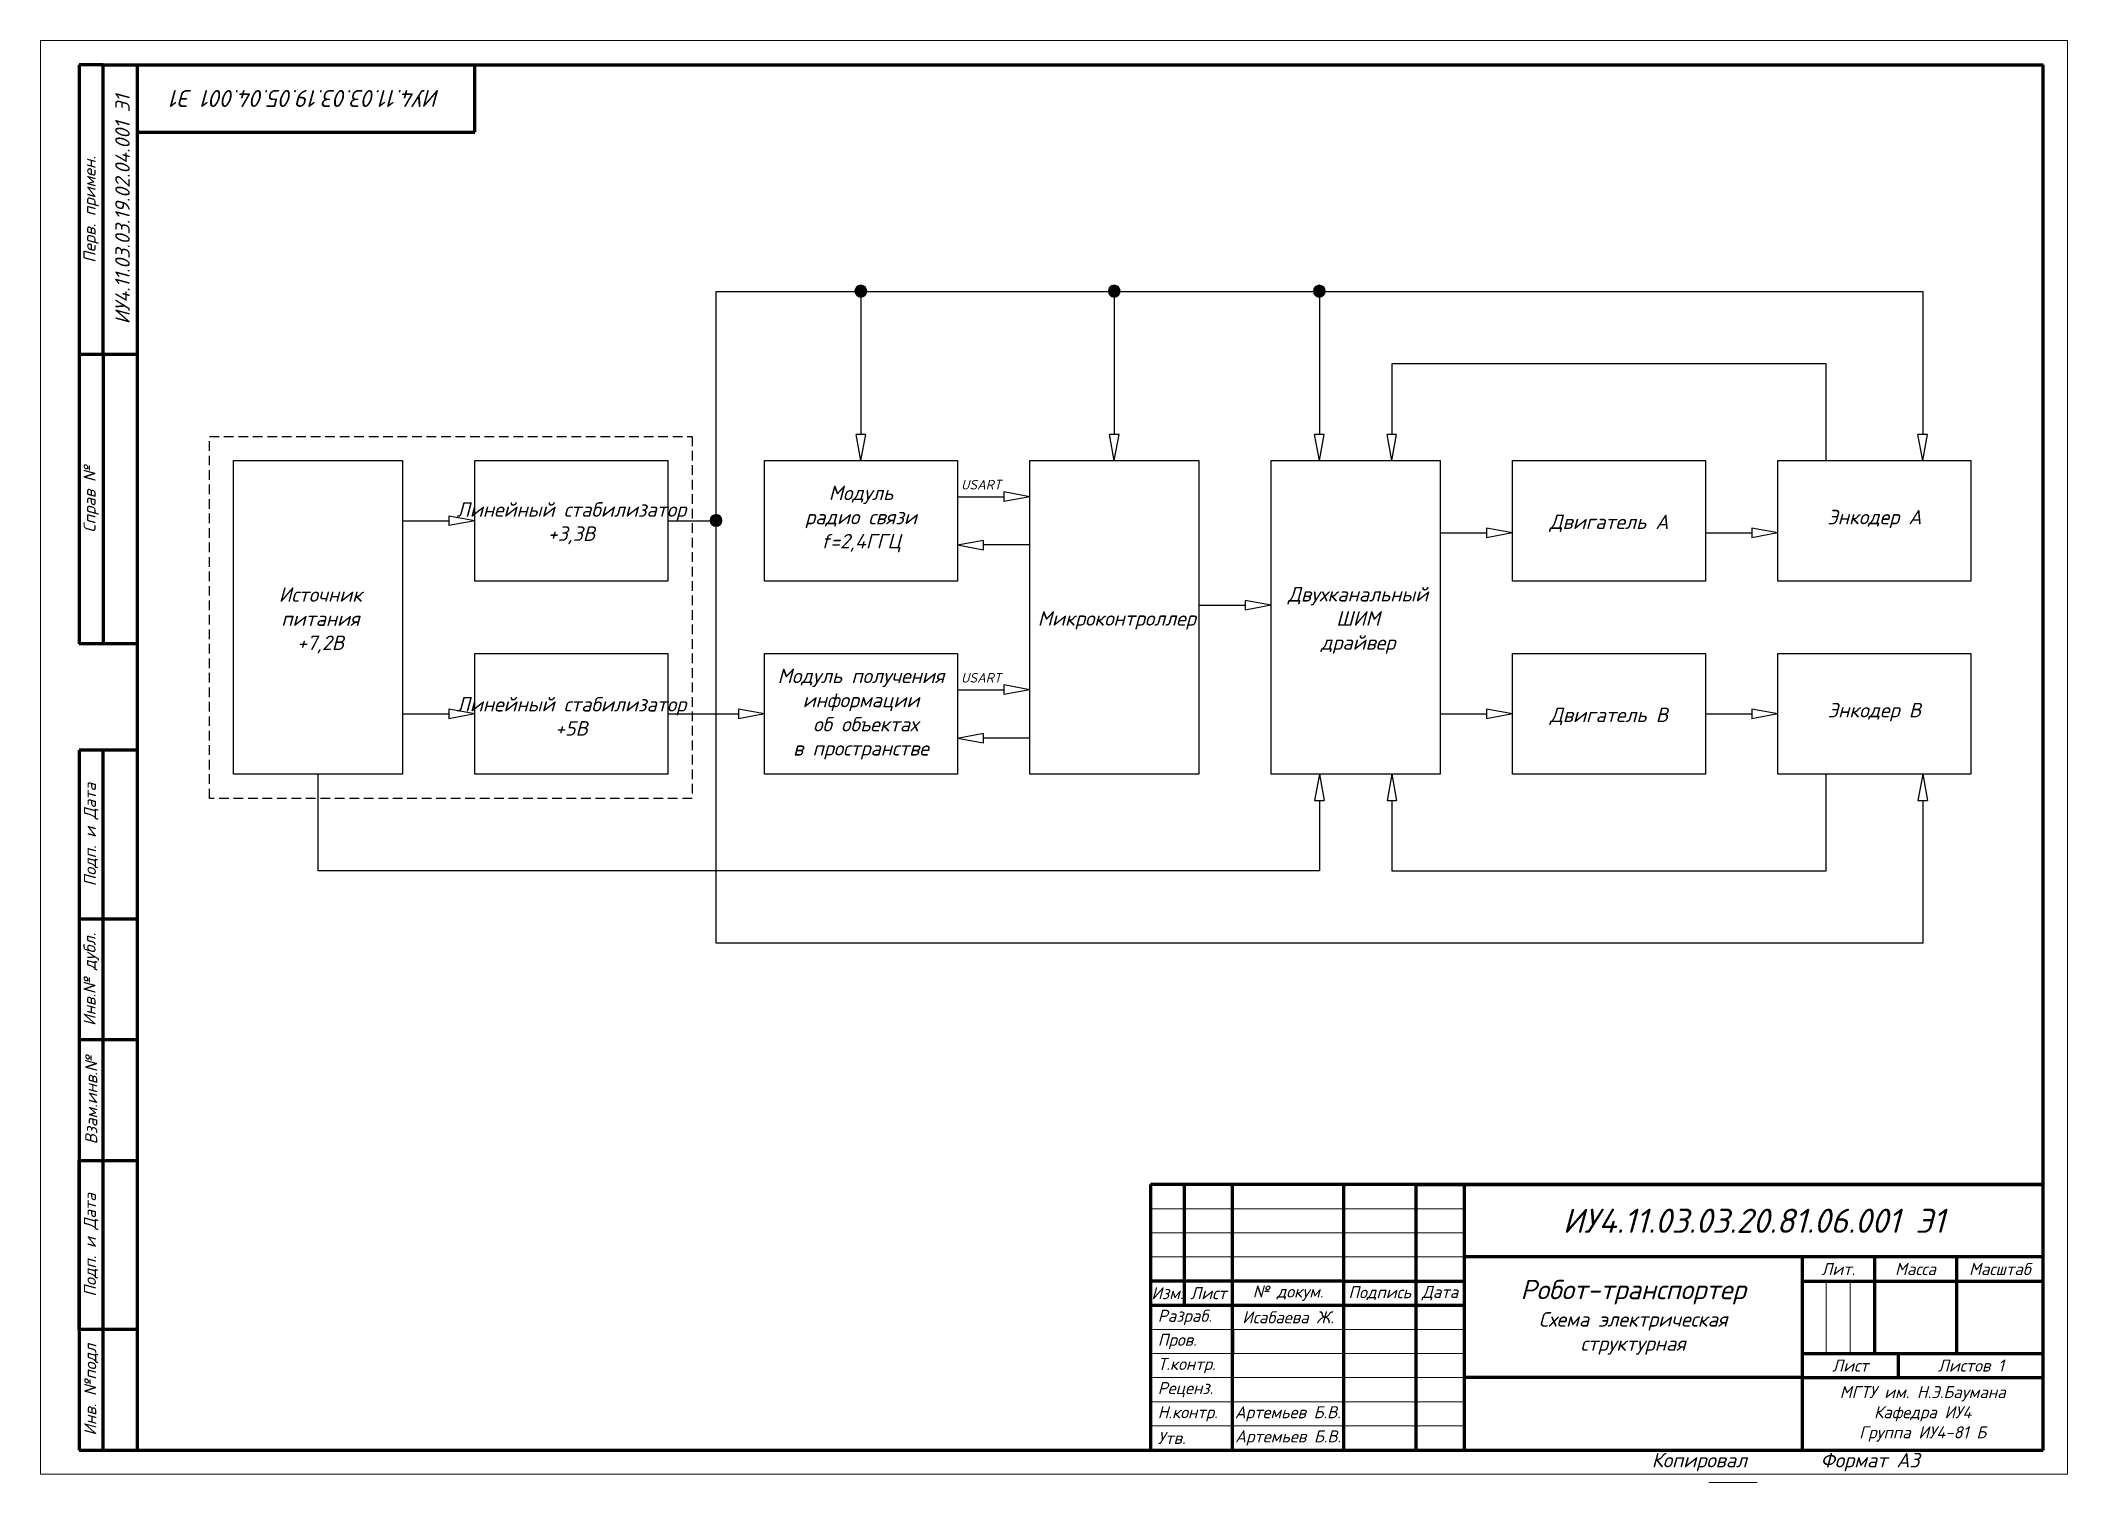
# Model space of a CAD drawing. Header units: millimetres. Extents: x 2470 to 6390, y 1560 to 2814.
# Drawn here: x 2470 to 2890, y 2218.3 to 2517 of the extents above; entities that cross this region are included whole.
import ezdxf

# ---------------------------------------------------------------- set-up
doc = ezdxf.new("R2010")
doc.units = ezdxf.units.MM
doc.linetypes.add('JIS_02_2.0', pattern=[3, 2, -1])
for name, color, linetype, lineweight in [('border', 7, 'Continuous', 70), ('Sheet', 7, 'Continuous', 30), ('Text', 7, 'Continuous', 18)]:
    doc.layers.add(name, color=color, linetype=linetype, lineweight=lineweight)
doc.styles.add('Main', font='isocpeur.ttf', dxfattribs={"oblique": 15, "height": 3})

msp = doc.modelspace()

# ---------------------------------------------------------------- texts
at = {"layer": 'border', "attachment_point": 5, "style": 'Main'}
for s, width, heights, insert, char_height, rotation in [('\\pxqc;ИУ4.11.03.03.19.02.04.001 Э1', 54.21908, [3], (2486.981, 2482), 3, 90), ('\\pxqc;ИУ4.11.03.03.19.05.04.001 Э1', 116.93347, [12.033], (2525, 2505), 3.5, 180)]:
    msp.add_mtext_dynamic_manual_height_columns(s, width=width, gutter_width=66.064, heights=heights, dxfattribs=dict(at, insert=insert, char_height=char_height, rotation=rotation))
at = {"layer": 'border', "lineweight": 70, "char_height": 2.5, "attachment_point": 5, "rotation": 90, "style": 'Main'}
for s, width, heights, insert in [('\\pxqc;Перв. примен.', 30.37405, [0], (2480.5, 2482)), ('\\pxqc;Справ №', 17.85188, [0], (2480.5, 2422)), ('\\pxqc;Подп. и Дата', 27.71565, [0], (2480.5, 2352.5)), ('Инв.№ дубл.', 25.15279, [0], (2480.5, 2322.5)), ('\\pxqc,t4;Взам.инв.№', 27.09632, [0], (2480.5, 2297.5)), ('\\pxqc;Подп. и Дата', 27.71565, [0], (2480.5, 2267.5)), ('\\pxqc;Инв. №подл', 24.3376, [10.701], (2480.5, 2237.49))]:
    msp.add_mtext_dynamic_manual_height_columns(s, width=width, gutter_width=15, heights=heights, dxfattribs=dict(at, insert=insert))
at = {"layer": 'border', "style": 'Main'}
for s, width, gutter_width, heights, insert, char_height, attachment_point in [('{\\H1.66667x;ИУ4.11.03.03.20.81.06.001 Э1}', 120, 66.064, [15], (2825, 2272.5), 3, 5), ('\\pxqc;{\\H1.33333x;Робот-транспортер\\P}Схема электрическая \\Pструктурная ', 60, 66.064, [0], (2800, 2252.5), 3, 5), ('Изм.', 2.5, 12.5, [0], (2703.5, 2257.5), 2.5, 5), ('\\pxqc;Лист', 5.19616, 12.5, [0], (2712, 2257.5), 2.5, 5), ('\\pxqc;Подпись', 5, 12.5, [0], (2747.5, 2257.5), 2.5, 5), ('Пров.', 7.5, 12.5, [0], (2701.5, 2247.507), 2.5, 4), ('\\pxqc;Лист', 2.5, 12.5, [0], (2845, 2242.5), 2.5, 5), ('Реценз.', 2.5, 12.5, [0], (2701.5, 2237.499), 2.5, 4), ('\\pxqc;МГТУ им. Н.Э.Баумана\\P\\pq*;Кафедра ИУ4\\P\\pqc;Группа ИУ4-81 Б', 47.99945, 66.064, [14.024], (2860, 2232.5), 2.5, 5), ('\\pxqc;Копировал ', 70, 15, [0], (2813.717, 2222.51), 3, 5), ('\\pxql;  Формат А3', 50, 15, [0], (2860, 2222.5), 3, 5)]:
    msp.add_mtext_dynamic_manual_height_columns(s, width=width, gutter_width=gutter_width, heights=heights, dxfattribs=dict(at, insert=insert, char_height=char_height, attachment_point=attachment_point))
at = {"layer": 'border', "char_height": 2.5, "style": 'Main'}
for s, insert, attachment_point in [('\\pxqc;Лит.', (2842.5, 2262.5), 5), ('\\pxqc;Дата', (2760, 2257.5), 5), ('Разраб.', (2701.5, 2252.472), 4), ('\\pxqc;Исабаева Ж.', (2728.5, 2252.5), 5), ('Т.контр.', (2701.5, 2242.5), 4), ('\\pxqc;Листов 1 ', (2870, 2242.5), 5), ('Н.контр.', (2701.5, 2232.5), 4), ('Артемьев Б.В.', (2728.434, 2232.5), 5), ('Утв.', (2701.5, 2227.5), 4), ('Артемьев Б.В.', (2728.5, 2227.5), 5)]:
    msp.add_mtext(s, dxfattribs=dict(at, insert=insert, attachment_point=attachment_point))
at = {"layer": 'border', "char_height": 2.5, "attachment_point": 5, "style": 'Main'}
for s, insert, width in [('\\pxqc;Масса', (2858.5, 2262.5), 8.80675), ('\\pxqc;Масштаб', (2876, 2262.5), 12.13842), ('\\pxqc;№ докум.', (2728.5, 2257.5), 22.84084)]:
    msp.add_mtext(s, dxfattribs=dict(at, insert=insert, width=width))
at = {"layer": 'Text', "lineweight": 70, "attachment_point": 5, "style": 'Main'}
for s, insert, char_height in [('Модуль \\Pрадио связи\\Pf=2,4ГГЦ', (2640, 2417.88), 3), ('USART', (2664.911, 2424.988), 2), ('Линейный стабилизатор\\P+3,3В', (2580, 2417), 3), ('Энкодер A', (2850, 2417.88), 3), ('Двигатель A', (2795, 2417), 3), ('Источник \\Pпитания \\P+7,2В', (2528, 2396.881), 3), ('Двухканальный \\PШИМ\\Pдрайвер', (2743, 2396.881), 3), ('Микроконтроллер', (2693, 2396.881), 3), ('Модуль получения \\Pинформации\\P об объектах \\Pв пространстве', (2640, 2377.471), 3), ('USART', (2664.911, 2384.988), 2), ('Линейный стабилизатор\\P+5В', (2580, 2377), 3), ('Двигатель B', (2795, 2377), 3), ('Энкодер B', (2850, 2377.88), 3)]:
    msp.add_mtext_dynamic_manual_height_columns(s, width=45, gutter_width=15, heights=[0], dxfattribs=dict(at, insert=insert, char_height=char_height))

# ---------------------------------------------------------------- hatches: boundary and pattern name
at = {"layer": 'Sheet'}
h = msp.add_hatch(color=256, dxfattribs=at)
h.dxf.hatch_style = 1
edge = h.paths.add_edge_path()
edge.add_line((2639.977, 2465.087), (2641.194, 2465.087))
edge.add_ellipse((2639.977, 2465.087), major_axis=(-1.217, 0), ratio=0.9999896, start_angle=90, end_angle=180, ccw=False)
edge.add_line((2639.977, 2463.87), (2639.977, 2465.087))
edge = h.paths.add_edge_path()
edge.add_ellipse((2639.977, 2465.087), major_axis=(-1.217, 0), ratio=0.9999896, start_angle=0, end_angle=90, ccw=False)
edge.add_line((2638.76, 2465.087), (2639.977, 2465.087))
edge.add_line((2639.977, 2465.087), (2639.977, 2463.87))
edge = h.paths.add_edge_path()
edge.add_ellipse((2639.977, 2465.087), major_axis=(-1.217, 0), ratio=0.9999896, start_angle=180, end_angle=360, ccw=False)
edge.add_line((2641.194, 2465.087), (2639.977, 2465.087))
edge.add_line((2639.977, 2465.087), (2638.76, 2465.087))
h = msp.add_hatch(color=256, dxfattribs=at)
h.dxf.hatch_style = 1
edge = h.paths.add_edge_path()
edge.add_line((2639.977, 2465.087), (2641.194, 2465.087))
edge.add_ellipse((2639.977, 2465.087), major_axis=(-1.217, 0), ratio=0.9999896, start_angle=90, end_angle=180, ccw=False)
edge.add_line((2639.977, 2463.87), (2639.977, 2465.087))
edge = h.paths.add_edge_path()
edge.add_ellipse((2639.977, 2465.087), major_axis=(-1.217, 0), ratio=0.9999896, start_angle=0, end_angle=90, ccw=False)
edge.add_line((2638.76, 2465.087), (2639.977, 2465.087))
edge.add_line((2639.977, 2465.087), (2639.977, 2463.87))
edge = h.paths.add_edge_path()
edge.add_ellipse((2639.977, 2465.087), major_axis=(-1.217, 0), ratio=0.9999896, start_angle=180, end_angle=360, ccw=False)
edge.add_line((2641.194, 2465.087), (2639.977, 2465.087))
edge.add_line((2639.977, 2465.087), (2638.76, 2465.087))
h = msp.add_hatch(color=256, dxfattribs=at)
h.dxf.hatch_style = 1
edge = h.paths.add_edge_path()
edge.add_line((2692.477, 2465.087), (2693.694, 2465.087))
edge.add_ellipse((2692.477, 2465.087), major_axis=(-1.217, 0), ratio=0.9999896, start_angle=90, end_angle=180, ccw=False)
edge.add_line((2692.477, 2463.87), (2692.477, 2465.087))
edge = h.paths.add_edge_path()
edge.add_ellipse((2692.477, 2465.087), major_axis=(-1.217, 0), ratio=0.9999896, start_angle=0, end_angle=90, ccw=False)
edge.add_line((2691.26, 2465.087), (2692.477, 2465.087))
edge.add_line((2692.477, 2465.087), (2692.477, 2463.87))
edge = h.paths.add_edge_path()
edge.add_ellipse((2692.477, 2465.087), major_axis=(-1.217, 0), ratio=0.9999896, start_angle=180, end_angle=360, ccw=False)
edge.add_line((2693.694, 2465.087), (2692.477, 2465.087))
edge.add_line((2692.477, 2465.087), (2691.26, 2465.087))
h = msp.add_hatch(color=256, dxfattribs=at)
h.dxf.hatch_style = 1
edge = h.paths.add_edge_path()
edge.add_line((2692.477, 2465.087), (2693.694, 2465.087))
edge.add_ellipse((2692.477, 2465.087), major_axis=(-1.217, 0), ratio=0.9999896, start_angle=90, end_angle=180, ccw=False)
edge.add_line((2692.477, 2463.87), (2692.477, 2465.087))
edge = h.paths.add_edge_path()
edge.add_ellipse((2692.477, 2465.087), major_axis=(-1.217, 0), ratio=0.9999896, start_angle=0, end_angle=90, ccw=False)
edge.add_line((2691.26, 2465.087), (2692.477, 2465.087))
edge.add_line((2692.477, 2465.087), (2692.477, 2463.87))
edge = h.paths.add_edge_path()
edge.add_ellipse((2692.477, 2465.087), major_axis=(-1.217, 0), ratio=0.9999896, start_angle=180, end_angle=360, ccw=False)
edge.add_line((2693.694, 2465.087), (2692.477, 2465.087))
edge.add_line((2692.477, 2465.087), (2691.26, 2465.087))
h = msp.add_hatch(color=256, dxfattribs=at)
h.dxf.hatch_style = 1
edge = h.paths.add_edge_path()
edge.add_line((2734.977, 2465.087), (2736.194, 2465.087))
edge.add_ellipse((2734.977, 2465.087), major_axis=(-1.217, 0), ratio=0.9999896, start_angle=90, end_angle=180, ccw=False)
edge.add_line((2734.977, 2463.87), (2734.977, 2465.087))
edge = h.paths.add_edge_path()
edge.add_ellipse((2734.977, 2465.087), major_axis=(-1.217, 0), ratio=0.9999896, start_angle=0, end_angle=90, ccw=False)
edge.add_line((2733.76, 2465.087), (2734.977, 2465.087))
edge.add_line((2734.977, 2465.087), (2734.977, 2463.87))
edge = h.paths.add_edge_path()
edge.add_ellipse((2734.977, 2465.087), major_axis=(-1.217, 0), ratio=0.9999896, start_angle=180, end_angle=360, ccw=False)
edge.add_line((2736.194, 2465.087), (2734.977, 2465.087))
edge.add_line((2734.977, 2465.087), (2733.76, 2465.087))
h = msp.add_hatch(color=256, dxfattribs=at)
h.dxf.hatch_style = 1
edge = h.paths.add_edge_path()
edge.add_line((2734.977, 2465.087), (2736.194, 2465.087))
edge.add_ellipse((2734.977, 2465.087), major_axis=(-1.217, 0), ratio=0.9999896, start_angle=90, end_angle=180, ccw=False)
edge.add_line((2734.977, 2463.87), (2734.977, 2465.087))
edge = h.paths.add_edge_path()
edge.add_ellipse((2734.977, 2465.087), major_axis=(-1.217, 0), ratio=0.9999896, start_angle=0, end_angle=90, ccw=False)
edge.add_line((2733.76, 2465.087), (2734.977, 2465.087))
edge.add_line((2734.977, 2465.087), (2734.977, 2463.87))
edge = h.paths.add_edge_path()
edge.add_ellipse((2734.977, 2465.087), major_axis=(-1.217, 0), ratio=0.9999896, start_angle=180, end_angle=360, ccw=False)
edge.add_line((2736.194, 2465.087), (2734.977, 2465.087))
edge.add_line((2734.977, 2465.087), (2733.76, 2465.087))
h = msp.add_hatch(color=256, dxfattribs=at)
h.dxf.hatch_style = 1
edge = h.paths.add_edge_path()
edge.add_line((2609.977, 2417.587), (2611.194, 2417.587))
edge.add_ellipse((2609.977, 2417.587), major_axis=(-1.217, 0), ratio=0.9999896, start_angle=90, end_angle=180, ccw=False)
edge.add_line((2609.977, 2416.37), (2609.977, 2417.587))
edge = h.paths.add_edge_path()
edge.add_ellipse((2609.977, 2417.587), major_axis=(-1.217, 0), ratio=0.9999896, start_angle=0, end_angle=90, ccw=False)
edge.add_line((2608.76, 2417.587), (2609.977, 2417.587))
edge.add_line((2609.977, 2417.587), (2609.977, 2416.37))
edge = h.paths.add_edge_path()
edge.add_ellipse((2609.977, 2417.587), major_axis=(-1.217, 0), ratio=0.9999896, start_angle=180, end_angle=360, ccw=False)
edge.add_line((2611.194, 2417.587), (2609.977, 2417.587))
edge.add_line((2609.977, 2417.587), (2608.76, 2417.587))
h = msp.add_hatch(color=256, dxfattribs=at)
h.dxf.hatch_style = 1
edge = h.paths.add_edge_path()
edge.add_line((2609.977, 2417.587), (2611.194, 2417.587))
edge.add_ellipse((2609.977, 2417.587), major_axis=(-1.217, 0), ratio=0.9999896, start_angle=90, end_angle=180, ccw=False)
edge.add_line((2609.977, 2416.37), (2609.977, 2417.587))
edge = h.paths.add_edge_path()
edge.add_ellipse((2609.977, 2417.587), major_axis=(-1.217, 0), ratio=0.9999896, start_angle=0, end_angle=90, ccw=False)
edge.add_line((2608.76, 2417.587), (2609.977, 2417.587))
edge.add_line((2609.977, 2417.587), (2609.977, 2416.37))
edge = h.paths.add_edge_path()
edge.add_ellipse((2609.977, 2417.587), major_axis=(-1.217, 0), ratio=0.9999896, start_angle=180, end_angle=360, ccw=False)
edge.add_line((2611.194, 2417.587), (2609.977, 2417.587))
edge.add_line((2609.977, 2417.587), (2608.76, 2417.587))

# ---------------------------------------------------------------- linework, layer by layer
at = {"layer": 'border', "lineweight": 18}
for p, q in [((2470, 2220), (2470, 2517)), ((2470, 2517), (2890, 2517)), ((2470, 2517), (2490, 2517)), ((2890, 2517), (2890, 2220)), ((2700, 2275), (2765, 2275)), ((2700, 2270), (2765, 2270)), ((2700, 2270), (2765, 2270)), ((2765, 2265), (2700, 2265)), ((2840, 2260), (2840, 2245)), ((2840, 2245), (2840, 2260)), ((2840, 2260), (2840, 2245)), ((2840, 2245), (2840, 2260)), ((2840, 2260), (2840, 2245)), ((2845, 2260), (2845, 2245)), ((2700, 2245), (2717, 2245)), ((2765, 2245), (2717, 2245)), ((2700, 2240), (2717, 2240)), ((2765, 2240), (2717, 2240)), ((2700, 2235), (2765, 2235)), ((2890, 2220), (2470, 2220)), ((2815.679, 2218.289), (2825.679, 2218.289))]:
    msp.add_line(p, q, dxfattribs=at)
at = {"layer": 'border', "lineweight": 70}
for p, q in [((2483, 2512), (2478, 2512)), ((2483, 2452), (2483, 2512)), ((2483, 2512), (2490, 2512)), ((2490, 2512), (2885, 2512)), ((2490, 2512), (2490, 2225)), ((2560, 2498), (2560, 2512)), ((2885, 2225), (2885, 2512)), ((2490, 2498), (2560, 2498)), ((2478, 2452), (2490, 2452)), ((2483, 2452), (2483, 2392)), ((2483, 2392), (2478, 2392)), ((2490, 2392), (2483, 2392)), ((2490, 2370), (2478, 2370)), ((2478, 2370), (2478, 2225)), ((2483, 2225), (2483, 2370)), ((2490, 2335), (2478, 2335)), ((2490, 2310), (2478, 2310)), ((2885, 2280), (2700, 2280)), ((2700, 2280), (2700, 2225)), ((2707, 2280), (2707, 2255)), ((2717, 2225), (2717, 2280)), ((2740, 2280), (2740, 2225)), ((2755, 2280), (2755, 2225)), ((2765, 2280), (2885, 2280)), ((2765, 2280), (2765, 2265)), ((2885, 2225), (2885, 2280)), ((2885, 2265), (2765, 2265)), ((2835, 2265), (2835, 2225)), ((2850, 2265), (2850, 2245)), ((2867, 2265), (2867, 2245)), ((2740, 2260), (2700, 2260)), ((2740, 2260), (2755, 2260)), ((2755, 2260), (2765, 2260)), ((2835, 2260), (2885, 2260)), ((2700, 2255), (2765, 2255)), ((2490, 2250), (2478, 2250)), ((2835, 2245), (2885, 2245)), ((2855, 2240), (2855, 2245)), ((2835, 2240), (2765, 2240)), ((2835, 2240), (2885, 2240)), ((2478, 2225), (2490, 2225)), ((2490, 2225), (2885, 2225)), ((2700, 2225), (2885, 2225))]:
    msp.add_line(p, q, dxfattribs=at)
at = {"layer": 'border'}
for p, q in [((2478, 2512), (2478, 2392)), ((2478, 2250), (2478, 2285)), ((2478, 2285), (2490, 2285)), ((2755, 2280), (2765, 2280)), ((2765, 2280), (2765, 2225)), ((2700, 2275), (2700, 2275)), ((2700, 2260), (2700, 2255)), ((2740, 2260), (2740, 2255)), ((2755, 2260), (2755, 2255)), ((2717, 2250), (2717, 2255)), ((2755, 2252.5), (2755, 2252.5)), ((2755, 2252.5), (2755, 2252.5)), ((2755, 2252.5), (2755, 2252.5)), ((2717, 2250), (2717, 2245)), ((2717, 2247.5), (2717, 2247.5)), ((2717, 2240), (2717, 2240))]:
    msp.add_line(p, q, dxfattribs=at)
at = {"layer": 'border', "lineweight": 40}
for p, q in [((2740, 2280), (2717, 2280)), ((2850, 2280), (2850, 2280)), ((2885, 2280), (2867, 2280)), ((2885, 2265), (2885, 2260)), ((2885, 2265), (2885, 2260)), ((2885, 2225), (2885, 2225))]:
    msp.add_line(p, q, dxfattribs=at)
at = {"layer": 'border', "lineweight": 20}
for p, q in [((2700, 2250), (2765, 2250)), ((2700, 2250), (2765, 2250)), ((2700, 2230), (2765, 2230)), ((2700, 2230), (2717, 2230)), ((2740, 2230), (2765, 2230))]:
    msp.add_line(p, q, dxfattribs=at)
at = {"layer": 'Sheet'}
for p, q in [((2610, 2417.5), (2610, 2465)), ((2610, 2465), (2860, 2465)), ((2640, 2465), (2640, 2435.409)), ((2692.5, 2465), (2692.5, 2435.409)), ((2735, 2465), (2735, 2435.409)), ((2860, 2465), (2860, 2435.409)), ((2750, 2450), (2750, 2435.409)), ((2840, 2450), (2750, 2450)), ((2840, 2430), (2840, 2450)), ((2640, 2430), (2639.002, 2435.409)), ((2640.998, 2435.409), (2639.002, 2435.409)), ((2640, 2430), (2640.998, 2435.409)), ((2692.5, 2430), (2691.502, 2435.409)), ((2693.498, 2435.409), (2691.502, 2435.409)), ((2692.5, 2430), (2693.498, 2435.409)), ((2735, 2430), (2734.002, 2435.409)), ((2735.998, 2435.409), (2734.002, 2435.409)), ((2735, 2430), (2735.998, 2435.409)), ((2750, 2430), (2749.002, 2435.409)), ((2750.998, 2435.409), (2749.002, 2435.409)), ((2750, 2430), (2750.998, 2435.409)), ((2860, 2430), (2859.002, 2435.409)), ((2860.998, 2435.409), (2859.002, 2435.409)), ((2860, 2430), (2860.998, 2435.409)), ((2675, 2422.5), (2669.591, 2423.498)), ((2669.591, 2423.498), (2669.591, 2421.502)), ((2660, 2422.5), (2669.591, 2422.5)), ((2675, 2422.5), (2669.591, 2421.502)), ((2545, 2417.5), (2554.591, 2417.5)), ((2560, 2417.5), (2554.591, 2418.498)), ((2554.591, 2418.498), (2554.591, 2416.502)), ((2560, 2417.5), (2554.591, 2416.502)), ((2600, 2417.5), (2610, 2417.5)), ((2610, 2330), (2610, 2417.5)), ((2760, 2415), (2769.591, 2415)), ((2775, 2415), (2769.591, 2415.998)), ((2769.591, 2415.998), (2769.591, 2414.002)), ((2775, 2415), (2769.591, 2414.002)), ((2815, 2415), (2824.591, 2415)), ((2830, 2415), (2824.591, 2415.998)), ((2824.591, 2415.998), (2824.591, 2414.002)), ((2830, 2415), (2824.591, 2414.002)), ((2660, 2412.5), (2665.409, 2413.498)), ((2660, 2412.5), (2665.409, 2411.502)), ((2665.409, 2411.502), (2665.409, 2413.498)), ((2675, 2412.5), (2665.409, 2412.5)), ((2710, 2400), (2719.591, 2400)), ((2725, 2400), (2719.591, 2400.998)), ((2719.591, 2400.998), (2719.591, 2399.002)), ((2725, 2400), (2719.591, 2399.002)), ((2660, 2382.5), (2669.591, 2382.5)), ((2675, 2382.5), (2669.591, 2383.498)), ((2669.591, 2383.498), (2669.591, 2381.502)), ((2675, 2382.5), (2669.591, 2381.502)), ((2545, 2377.5), (2554.591, 2377.5)), ((2560, 2377.5), (2554.591, 2378.498)), ((2554.591, 2378.498), (2554.591, 2376.502)), ((2560, 2377.5), (2554.591, 2376.502)), ((2600, 2377.5), (2614.591, 2377.5)), ((2620, 2377.5), (2614.591, 2378.498)), ((2614.591, 2378.498), (2614.591, 2376.502)), ((2620, 2377.5), (2614.591, 2376.502)), ((2760, 2377.5), (2769.591, 2377.5)), ((2775, 2377.5), (2769.591, 2378.498)), ((2769.591, 2378.498), (2769.591, 2376.502)), ((2775, 2377.5), (2769.591, 2376.502)), ((2815, 2377.5), (2824.591, 2377.5)), ((2830, 2377.5), (2824.591, 2378.498)), ((2824.591, 2378.498), (2824.591, 2376.502)), ((2830, 2377.5), (2824.591, 2376.502)), ((2660, 2372.5), (2665.409, 2373.498)), ((2665.409, 2371.502), (2665.409, 2373.498)), ((2660, 2372.5), (2665.409, 2371.502)), ((2675, 2372.5), (2665.409, 2372.5)), ((2527.5, 2345), (2527.5, 2365)), ((2735, 2365), (2734.002, 2359.591)), ((2735, 2365), (2735.998, 2359.591)), ((2750, 2365), (2749.002, 2359.591)), ((2750, 2365), (2750.998, 2359.591)), ((2840, 2345), (2840, 2365)), ((2860, 2365), (2859.002, 2359.591)), ((2860, 2365), (2860.998, 2359.591)), ((2734.002, 2359.591), (2735.998, 2359.591)), ((2735, 2359.591), (2735, 2345)), ((2749.002, 2359.591), (2750.998, 2359.591)), ((2750, 2359.591), (2750, 2345)), ((2859.002, 2359.591), (2860.998, 2359.591)), ((2860, 2359.591), (2860, 2347.5)), ((2735, 2345), (2527.5, 2345)), ((2750, 2345), (2840, 2345)), ((2860, 2347.5), (2860, 2330)), ((2860, 2330), (2610, 2330))]:
    msp.add_line(p, q, dxfattribs=at)
at = {"layer": 'Sheet', "linetype": 'JIS_02_2.0'}
msp.add_lwpolyline([(2605, 2360), (2505, 2360), (2505, 2435), (2605, 2435)], close=True, dxfattribs=at)
at = {"layer": 'Sheet'}
for points in [[(2510, 2430), (2545, 2430), (2545, 2365), (2510, 2365)], [(2560, 2430), (2600, 2430), (2600, 2405), (2560, 2405)], [(2620, 2430), (2660, 2430), (2660, 2405), (2620, 2405)], [(2675, 2430), (2710, 2430), (2710, 2365), (2675, 2365)], [(2725, 2430), (2760, 2430), (2760, 2365), (2725, 2365)], [(2775, 2430), (2815, 2430), (2815, 2405), (2775, 2405)], [(2830, 2430), (2870, 2430), (2870, 2405), (2830, 2405)], [(2560, 2390), (2600, 2390), (2600, 2365), (2560, 2365)], [(2620, 2390), (2660, 2390), (2660, 2365), (2620, 2365)], [(2775, 2390), (2815, 2390), (2815, 2365), (2775, 2365)], [(2830, 2390), (2870, 2390), (2870, 2365), (2830, 2365)]]:
    msp.add_lwpolyline(points, close=True, dxfattribs=at)
for centre, start, end in [((2639.977, 2465.087), 0, 180), ((2639.977, 2465.087), 0, 180), ((2639.977, 2465.087), 0, 180), ((2692.477, 2465.087), 0, 180), ((2692.477, 2465.087), 0, 180), ((2692.477, 2465.087), 0, 180), ((2734.977, 2465.087), 0, 180), ((2734.977, 2465.087), 0, 180), ((2734.977, 2465.087), 0, 180), ((2639.977, 2465.087), 180, 0), ((2639.977, 2465.087), 180, 0), ((2639.977, 2465.087), 180, 0), ((2692.477, 2465.087), 180, 0), ((2692.477, 2465.087), 180, 0), ((2692.477, 2465.087), 180, 0), ((2734.977, 2465.087), 180, 0), ((2734.977, 2465.087), 180, 0), ((2734.977, 2465.087), 180, 0), ((2609.977, 2417.587), 0, 180), ((2609.977, 2417.587), 0, 180), ((2609.977, 2417.587), 0, 180), ((2609.977, 2417.587), 180, 0), ((2609.977, 2417.587), 180, 0), ((2609.977, 2417.587), 180, 0)]:
    msp.add_arc(centre, 0.635, start, end, dxfattribs=at)
at = {"layer": 'Sheet', "extrusion": (0, 0, -1)}
for centre in [(2639.977, 2465.087), (2639.977, 2465.087), (2692.477, 2465.087), (2692.477, 2465.087), (2734.977, 2465.087), (2734.977, 2465.087), (2609.977, 2417.587), (2609.977, 2417.587)]:
    msp.add_ellipse(centre, major_axis=(-1.217, 0), ratio=0.9999896, dxfattribs=at)
at = {"layer": 'Text'}
msp.add_line((2815, 2220), (2880, 2220), dxfattribs=at)

msp.set_redraw_order([(e.dxf.handle, doc.entitydb.next_handle()) for e in msp.query("TEXT MTEXT ATTDEF DIMENSION ARC_DIMENSION")])  # texts and dimensions are drawn at this point

doc.saveas('drawing.dxf')
